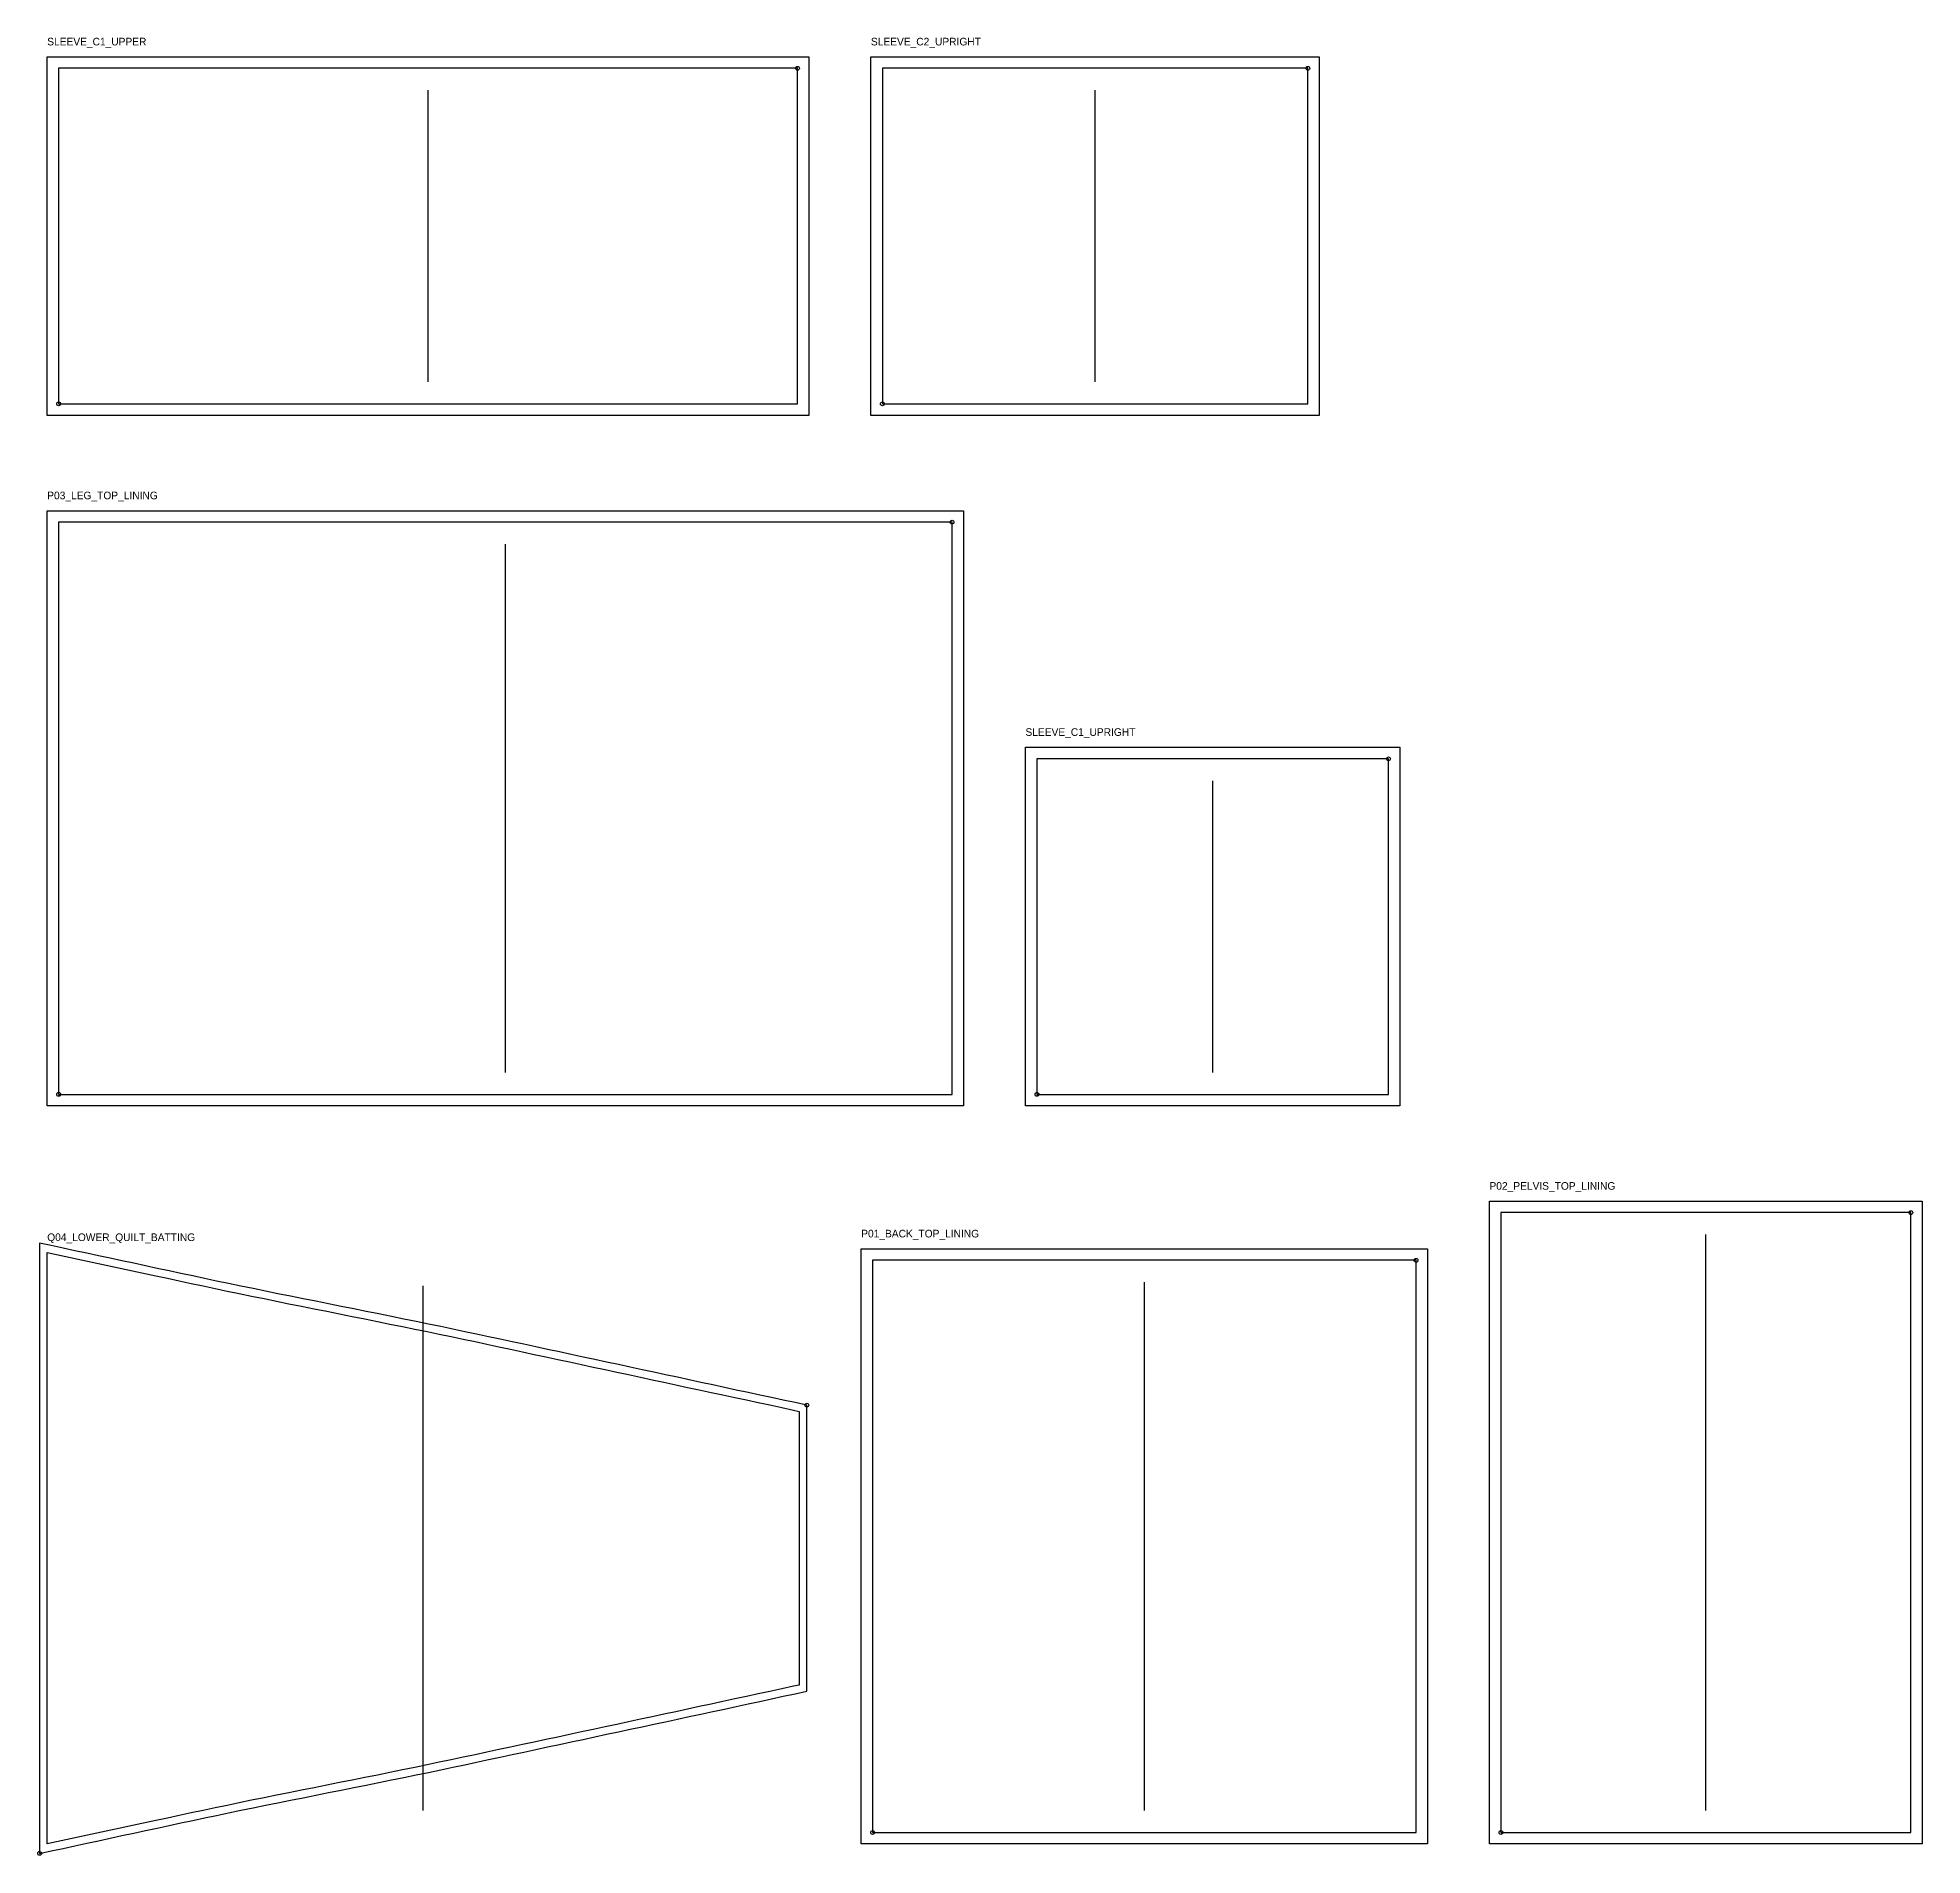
# Model space of a CAD drawing. Header units: millimetres. Extents: x -10 to 2074, y -10 to 7427.
# Drawn here: x -10 to 1967, y 4094 to 5999 of the extents above; entities that cross this region are included whole.
import ezdxf

# ---------------------------------------------------------------- set-up
doc = ezdxf.new("R2010")
doc.units = ezdxf.units.MM
for name, color, linetype in [('CUT', 1, 'Continuous'), ('GRAIN', 3, 'Continuous'), ('NOTCH', 2, 'Continuous'), ('SEAM', 5, 'Continuous'), ('TEXT', 7, 'Continuous')]:
    doc.layers.add(name, color=color, linetype=linetype)

msp = doc.modelspace()

# ---------------------------------------------------------------- texts
at = {"layer": 'TEXT'}
for s, p in [('SLEEVE_C1_UPPER', (0, 5991.4)), ('SLEEVE_C2_UPRIGHT', (864, 5991.4)), ('P03_LEG_TOP_LINING', (0, 5515.5)), ('SLEEVE_C1_UPRIGHT', (1026.1, 5267.4)), ('P02_PELVIS_TOP_LINING', (1512.8, 4791.5)), ('Q04_LOWER_QUILT_BATTING', (0, 4737.7)), ('P01_BACK_TOP_LINING', (853.8, 4741.5))]:
    msp.add_text(s, height=8, dxfattribs=at).set_placement(p)

# ---------------------------------------------------------------- linework, layer by layer
at = {"layer": 'CUT'}
for points in [[(0, 5603.5), (0, 5979.4), (799, 5979.4), (799, 5603.5)], [(864, 5603.5), (864, 5979.4), (1334.2, 5979.4), (1334.2, 5603.5)], [(0, 4879.5), (0, 5503.5), (961.1, 5503.5), (961.1, 4879.5)], [(1026.1, 4879.5), (1026.1, 5255.4), (1418.9, 5255.4), (1418.9, 4879.5)], [(1512.8, 4105.5), (1512.8, 4779.5), (1966.8, 4779.5), (1966.8, 4105.5)], [(0, 4105.5), (0, 4725.7), (113.8, 4701.2), (126.1, 4698.6), (138.5, 4695.9), (150.9, 4693.3), (163.4, 4690.6), (176, 4687.9), (188.7, 4685.3), (201.5, 4682.6), (214.4, 4680), (227.4, 4677.3), (240.4, 4674.6), (253.6, 4672), (266.8, 4669.3), (280.1, 4666.7), (293.4, 4664), (306.6, 4661.4), (319.9, 4658.7), (333.2, 4656), (346.4, 4653.4), (359.5, 4650.7), (372.5, 4648.1), (385.5, 4645.4), (398.4, 4642.8), (411.1, 4640.1), (423.7, 4637.5), (436.3, 4634.8), (448.8, 4632.2), (461.2, 4629.5), (473.6, 4626.8), (486, 4624.2), (498.4, 4621.5), (510.8, 4618.9), (523.1, 4616.2), (535.5, 4613.6), (547.9, 4610.9), (560.3, 4608.3), (572.7, 4605.6), (585.1, 4602.9), (597.4, 4600.3), (609.8, 4597.6), (622.2, 4595), (634.6, 4592.3), (646.9, 4589.7), (659.3, 4587), (671.6, 4584.3), (684, 4581.7), (696.4, 4579), (708.7, 4576.4), (721.1, 4573.7), (733.4, 4571.1), (745.7, 4568.4), (758.1, 4565.8), (770.4, 4563.1), (782.8, 4560.4), (788.8, 4559.1), (788.8, 4272.1), (782.8, 4270.8), (770.4, 4268.1), (758.1, 4265.5), (745.7, 4262.8), (733.4, 4260.1), (721.1, 4257.5), (708.7, 4254.8), (696.4, 4252.2), (684, 4249.5), (671.6, 4246.9), (659.3, 4244.2), (646.9, 4241.6), (634.6, 4238.9), (622.2, 4236.2), (609.8, 4233.6), (597.4, 4230.9), (585.1, 4228.3), (572.7, 4225.6), (560.3, 4223), (547.9, 4220.3), (535.5, 4217.6), (523.1, 4215), (510.8, 4212.3), (498.4, 4209.7), (486, 4207), (473.6, 4204.4), (461.2, 4201.7), (448.8, 4199.1), (436.3, 4196.4), (423.7, 4193.7), (411.1, 4191.1), (398.4, 4188.4), (385.5, 4185.8), (372.5, 4183.1), (359.5, 4180.5), (346.4, 4177.8), (333.2, 4175.2), (319.9, 4172.5), (306.6, 4169.9), (293.4, 4167.2), (280.1, 4164.5), (266.8, 4161.9), (253.6, 4159.2), (240.4, 4156.6), (227.4, 4153.9), (214.4, 4151.3), (201.5, 4148.6), (188.7, 4145.9), (176, 4143.3), (163.4, 4140.6), (150.9, 4138), (138.5, 4135.3), (126.1, 4132.6), (113.8, 4130)], [(853.8, 4105.5), (853.8, 4729.5), (1447.8, 4729.5), (1447.8, 4105.5)]]:
    msp.add_lwpolyline(points, close=True, dxfattribs=at)
at = {"layer": 'GRAIN'}
for p, q in [((399.5, 5638.5), (399.5, 5944.4)), ((1099.1, 5638.5), (1099.1, 5944.4)), ((480.6, 4914.5), (480.6, 5468.5)), ((1222.5, 4914.5), (1222.5, 5220.4)), ((1739.8, 4140.5), (1739.8, 4744.5)), ((394.4, 4140.5), (394.4, 4690.7)), ((1150.8, 4140.5), (1150.8, 4694.5))]:
    msp.add_line(p, q, dxfattribs=at)
at = {"layer": 'NOTCH'}
for centre in [(787, 5967.4), (1322.2, 5967.4), (12, 5615.5), (876, 5615.5), (949.1, 5491.5), (1406.9, 5243.4), (12, 4891.5), (1038.1, 4891.5), (1954.8, 4767.5), (1435.8, 4717.5), (796.8, 4565.6), (865.8, 4117.5), (1524.8, 4117.5), (-8, 4095.6)]:
    msp.add_circle(centre, 2, dxfattribs=at)
at = {"layer": 'SEAM'}
for points in [[(12, 5615.5), (787, 5615.5), (787, 5967.4), (12, 5967.4)], [(876, 5615.5), (1322.2, 5615.5), (1322.2, 5967.4), (876, 5967.4)], [(12, 4891.5), (25.7, 4891.5), (39.4, 4891.5), (53, 4891.5), (66.6, 4891.5), (80.2, 4891.5), (93.8, 4891.5), (107.3, 4891.5), (120.9, 4891.5), (134.3, 4891.5), (147.8, 4891.5), (161.3, 4891.5), (174.7, 4891.5), (188.1, 4891.5), (201.5, 4891.5), (214.9, 4891.5), (228.3, 4891.5), (241.7, 4891.5), (255.1, 4891.5), (268.6, 4891.5), (282, 4891.5), (295.4, 4891.5), (308.8, 4891.5), (322.2, 4891.5), (335.7, 4891.5), (349.1, 4891.5), (362.5, 4891.5), (376, 4891.5), (389.4, 4891.5), (402.9, 4891.5), (416.4, 4891.5), (430, 4891.5), (443.7, 4891.5), (457.3, 4891.5), (471.1, 4891.5), (484.8, 4891.5), (498.7, 4891.5), (512.5, 4891.5), (526.4, 4891.5), (540.3, 4891.5), (554.3, 4891.5), (568.2, 4891.5), (582.2, 4891.5), (596.1, 4891.5), (610.1, 4891.5), (624, 4891.5), (637.9, 4891.5), (651.8, 4891.5), (665.6, 4891.5), (679.5, 4891.5), (693.2, 4891.5), (706.9, 4891.5), (720.6, 4891.5), (734.2, 4891.5), (747.8, 4891.5), (761.3, 4891.5), (774.7, 4891.5), (788.2, 4891.5), (801.6, 4891.5), (815, 4891.5), (828.4, 4891.5), (841.8, 4891.5), (855.2, 4891.5), (868.7, 4891.5), (882.1, 4891.5), (895.5, 4891.5), (908.9, 4891.5), (922.3, 4891.5), (935.7, 4891.5), (949.1, 4891.5), (949.1, 5491.5), (935.7, 5491.5), (922.3, 5491.5), (908.9, 5491.5), (895.5, 5491.5), (882.1, 5491.5), (868.7, 5491.5), (855.2, 5491.5), (841.8, 5491.5), (828.4, 5491.5), (815, 5491.5), (801.6, 5491.5), (788.2, 5491.5), (774.7, 5491.5), (761.3, 5491.5), (747.8, 5491.5), (734.2, 5491.5), (720.6, 5491.5), (706.9, 5491.5), (693.2, 5491.5), (679.5, 5491.5), (665.6, 5491.5), (651.8, 5491.5), (637.9, 5491.5), (624, 5491.5), (610.1, 5491.5), (596.1, 5491.5), (582.2, 5491.5), (568.2, 5491.5), (554.3, 5491.5), (540.3, 5491.5), (526.4, 5491.5), (512.5, 5491.5), (498.7, 5491.5), (484.8, 5491.5), (471.1, 5491.5), (457.3, 5491.5), (443.7, 5491.5), (430, 5491.5), (416.4, 5491.5), (402.9, 5491.5), (389.4, 5491.5), (376, 5491.5), (362.5, 5491.5), (349.1, 5491.5), (335.7, 5491.5), (322.2, 5491.5), (308.8, 5491.5), (295.4, 5491.5), (282, 5491.5), (268.6, 5491.5), (255.1, 5491.5), (241.7, 5491.5), (228.3, 5491.5), (214.9, 5491.5), (201.5, 5491.5), (188.1, 5491.5), (174.7, 5491.5), (161.3, 5491.5), (147.8, 5491.5), (134.3, 5491.5), (120.9, 5491.5), (107.3, 5491.5), (93.8, 5491.5), (80.2, 5491.5), (66.6, 5491.5), (53, 5491.5), (39.4, 5491.5), (25.7, 5491.5), (12, 5491.5)], [(1038.1, 4891.5), (1406.9, 4891.5), (1406.9, 5243.4), (1038.1, 5243.4)], [(1524.8, 4117.5), (1547.4, 4117.5), (1570.1, 4117.5), (1592.7, 4117.5), (1615.3, 4117.5), (1638, 4117.5), (1660.6, 4117.5), (1683.2, 4117.5), (1705.9, 4117.5), (1728.5, 4117.5), (1751.1, 4117.5), (1773.8, 4117.5), (1796.4, 4117.5), (1819, 4117.5), (1841.7, 4117.5), (1864.3, 4117.5), (1886.9, 4117.5), (1909.5, 4117.5), (1932.2, 4117.5), (1954.8, 4117.5), (1954.8, 4767.5), (1932.2, 4767.5), (1909.5, 4767.5), (1886.9, 4767.5), (1864.3, 4767.5), (1841.7, 4767.5), (1819, 4767.5), (1796.4, 4767.5), (1773.8, 4767.5), (1751.1, 4767.5), (1728.5, 4767.5), (1705.9, 4767.5), (1683.2, 4767.5), (1660.6, 4767.5), (1638, 4767.5), (1615.3, 4767.5), (1592.7, 4767.5), (1570.1, 4767.5), (1547.4, 4767.5), (1524.8, 4767.5)], [(-8, 4095.6), (4.3, 4098.3), (16.7, 4100.9), (29, 4103.6), (41.4, 4106.2), (53.7, 4108.9), (66.1, 4111.5), (78.4, 4114.2), (90.8, 4116.9), (103.1, 4119.5), (115.4, 4122.2), (127.8, 4124.8), (140.1, 4127.5), (152.6, 4130.1), (165, 4132.8), (177.6, 4135.5), (190.3, 4138.1), (203.1, 4140.8), (216, 4143.4), (229, 4146.1), (242, 4148.7), (255.2, 4151.4), (268.4, 4154), (281.6, 4156.7), (294.9, 4159.4), (308.2, 4162), (321.5, 4164.7), (334.7, 4167.3), (347.9, 4170), (361.1, 4172.6), (374.1, 4175.3), (387.1, 4178), (400, 4180.6), (412.7, 4183.3), (425.4, 4185.9), (438, 4188.6), (450.4, 4191.2), (462.8, 4193.9), (475.2, 4196.5), (487.6, 4199.2), (500, 4201.9), (512.4, 4204.5), (524.8, 4207.2), (537.2, 4209.8), (549.6, 4212.5), (562, 4215.1), (574.4, 4217.8), (586.7, 4220.5), (599.1, 4223.1), (611.5, 4225.8), (623.9, 4228.4), (636.2, 4231.1), (648.6, 4233.7), (661, 4236.4), (673.3, 4239), (685.7, 4241.7), (698, 4244.4), (710.4, 4247), (722.7, 4249.7), (735.1, 4252.3), (747.4, 4255), (759.8, 4257.6), (772.1, 4260.3), (784.5, 4263), (796.8, 4265.6), (796.8, 4565.6), (784.5, 4568.3), (772.1, 4570.9), (759.8, 4573.6), (747.4, 4576.2), (735.1, 4578.9), (722.7, 4581.5), (710.4, 4584.2), (698, 4586.9), (685.7, 4589.5), (673.3, 4592.2), (661, 4594.8), (648.6, 4597.5), (636.2, 4600.1), (623.9, 4602.8), (611.5, 4605.5), (599.1, 4608.1), (586.7, 4610.8), (574.4, 4613.4), (562, 4616.1), (549.6, 4618.7), (537.2, 4621.4), (524.8, 4624), (512.4, 4626.7), (500, 4629.4), (487.6, 4632), (475.2, 4634.7), (462.8, 4637.3), (450.4, 4640), (438, 4642.6), (425.4, 4645.3), (412.7, 4648), (400, 4650.6), (387.1, 4653.3), (374.1, 4655.9), (361.1, 4658.6), (347.9, 4661.2), (334.7, 4663.9), (321.5, 4666.5), (308.2, 4669.2), (294.9, 4671.9), (281.6, 4674.5), (268.4, 4677.2), (255.2, 4679.8), (242, 4682.5), (229, 4685.1), (216, 4687.8), (203.1, 4690.5), (190.3, 4693.1), (177.6, 4695.8), (165, 4698.4), (152.6, 4701.1), (140.1, 4703.7), (127.8, 4706.4), (115.4, 4709), (103.1, 4711.7), (90.8, 4714.4), (78.4, 4717), (66.1, 4719.7), (53.7, 4722.3), (41.4, 4725), (29, 4727.6), (16.7, 4730.3), (4.3, 4733), (-8, 4735.6)], [(865.8, 4117.5), (882.6, 4117.5), (899.3, 4117.5), (916.1, 4117.5), (932.9, 4117.5), (949.6, 4117.5), (966.4, 4117.5), (983.2, 4117.5), (999.9, 4117.5), (1016.7, 4117.5), (1033.5, 4117.5), (1050.2, 4117.5), (1067, 4117.5), (1083.8, 4117.5), (1100.5, 4117.5), (1117.3, 4117.5), (1134, 4117.5), (1150.8, 4117.5), (1167.6, 4117.5), (1184.3, 4117.5), (1201.1, 4117.5), (1217.9, 4117.5), (1234.6, 4117.5), (1251.4, 4117.5), (1268.2, 4117.5), (1284.9, 4117.5), (1301.7, 4117.5), (1318.5, 4117.5), (1335.2, 4117.5), (1352, 4117.5), (1368.8, 4117.5), (1385.5, 4117.5), (1402.3, 4117.5), (1419, 4117.5), (1435.8, 4117.5), (1435.8, 4717.5), (1419, 4717.5), (1402.3, 4717.5), (1385.5, 4717.5), (1368.8, 4717.5), (1352, 4717.5), (1335.2, 4717.5), (1318.5, 4717.5), (1301.7, 4717.5), (1284.9, 4717.5), (1268.2, 4717.5), (1251.4, 4717.5), (1234.6, 4717.5), (1217.9, 4717.5), (1201.1, 4717.5), (1184.3, 4717.5), (1167.6, 4717.5), (1150.8, 4717.5), (1134, 4717.5), (1117.3, 4717.5), (1100.5, 4717.5), (1083.8, 4717.5), (1067, 4717.5), (1050.2, 4717.5), (1033.5, 4717.5), (1016.7, 4717.5), (999.9, 4717.5), (983.2, 4717.5), (966.4, 4717.5), (949.6, 4717.5), (932.9, 4717.5), (916.1, 4717.5), (899.3, 4717.5), (882.6, 4717.5), (865.8, 4717.5)]]:
    msp.add_lwpolyline(points, close=True, dxfattribs=at)

msp.set_redraw_order([(e.dxf.handle, doc.entitydb.next_handle()) for e in msp.query("TEXT MTEXT ATTDEF DIMENSION ARC_DIMENSION")])  # texts and dimensions are drawn at this point

doc.saveas('drawing.dxf')
